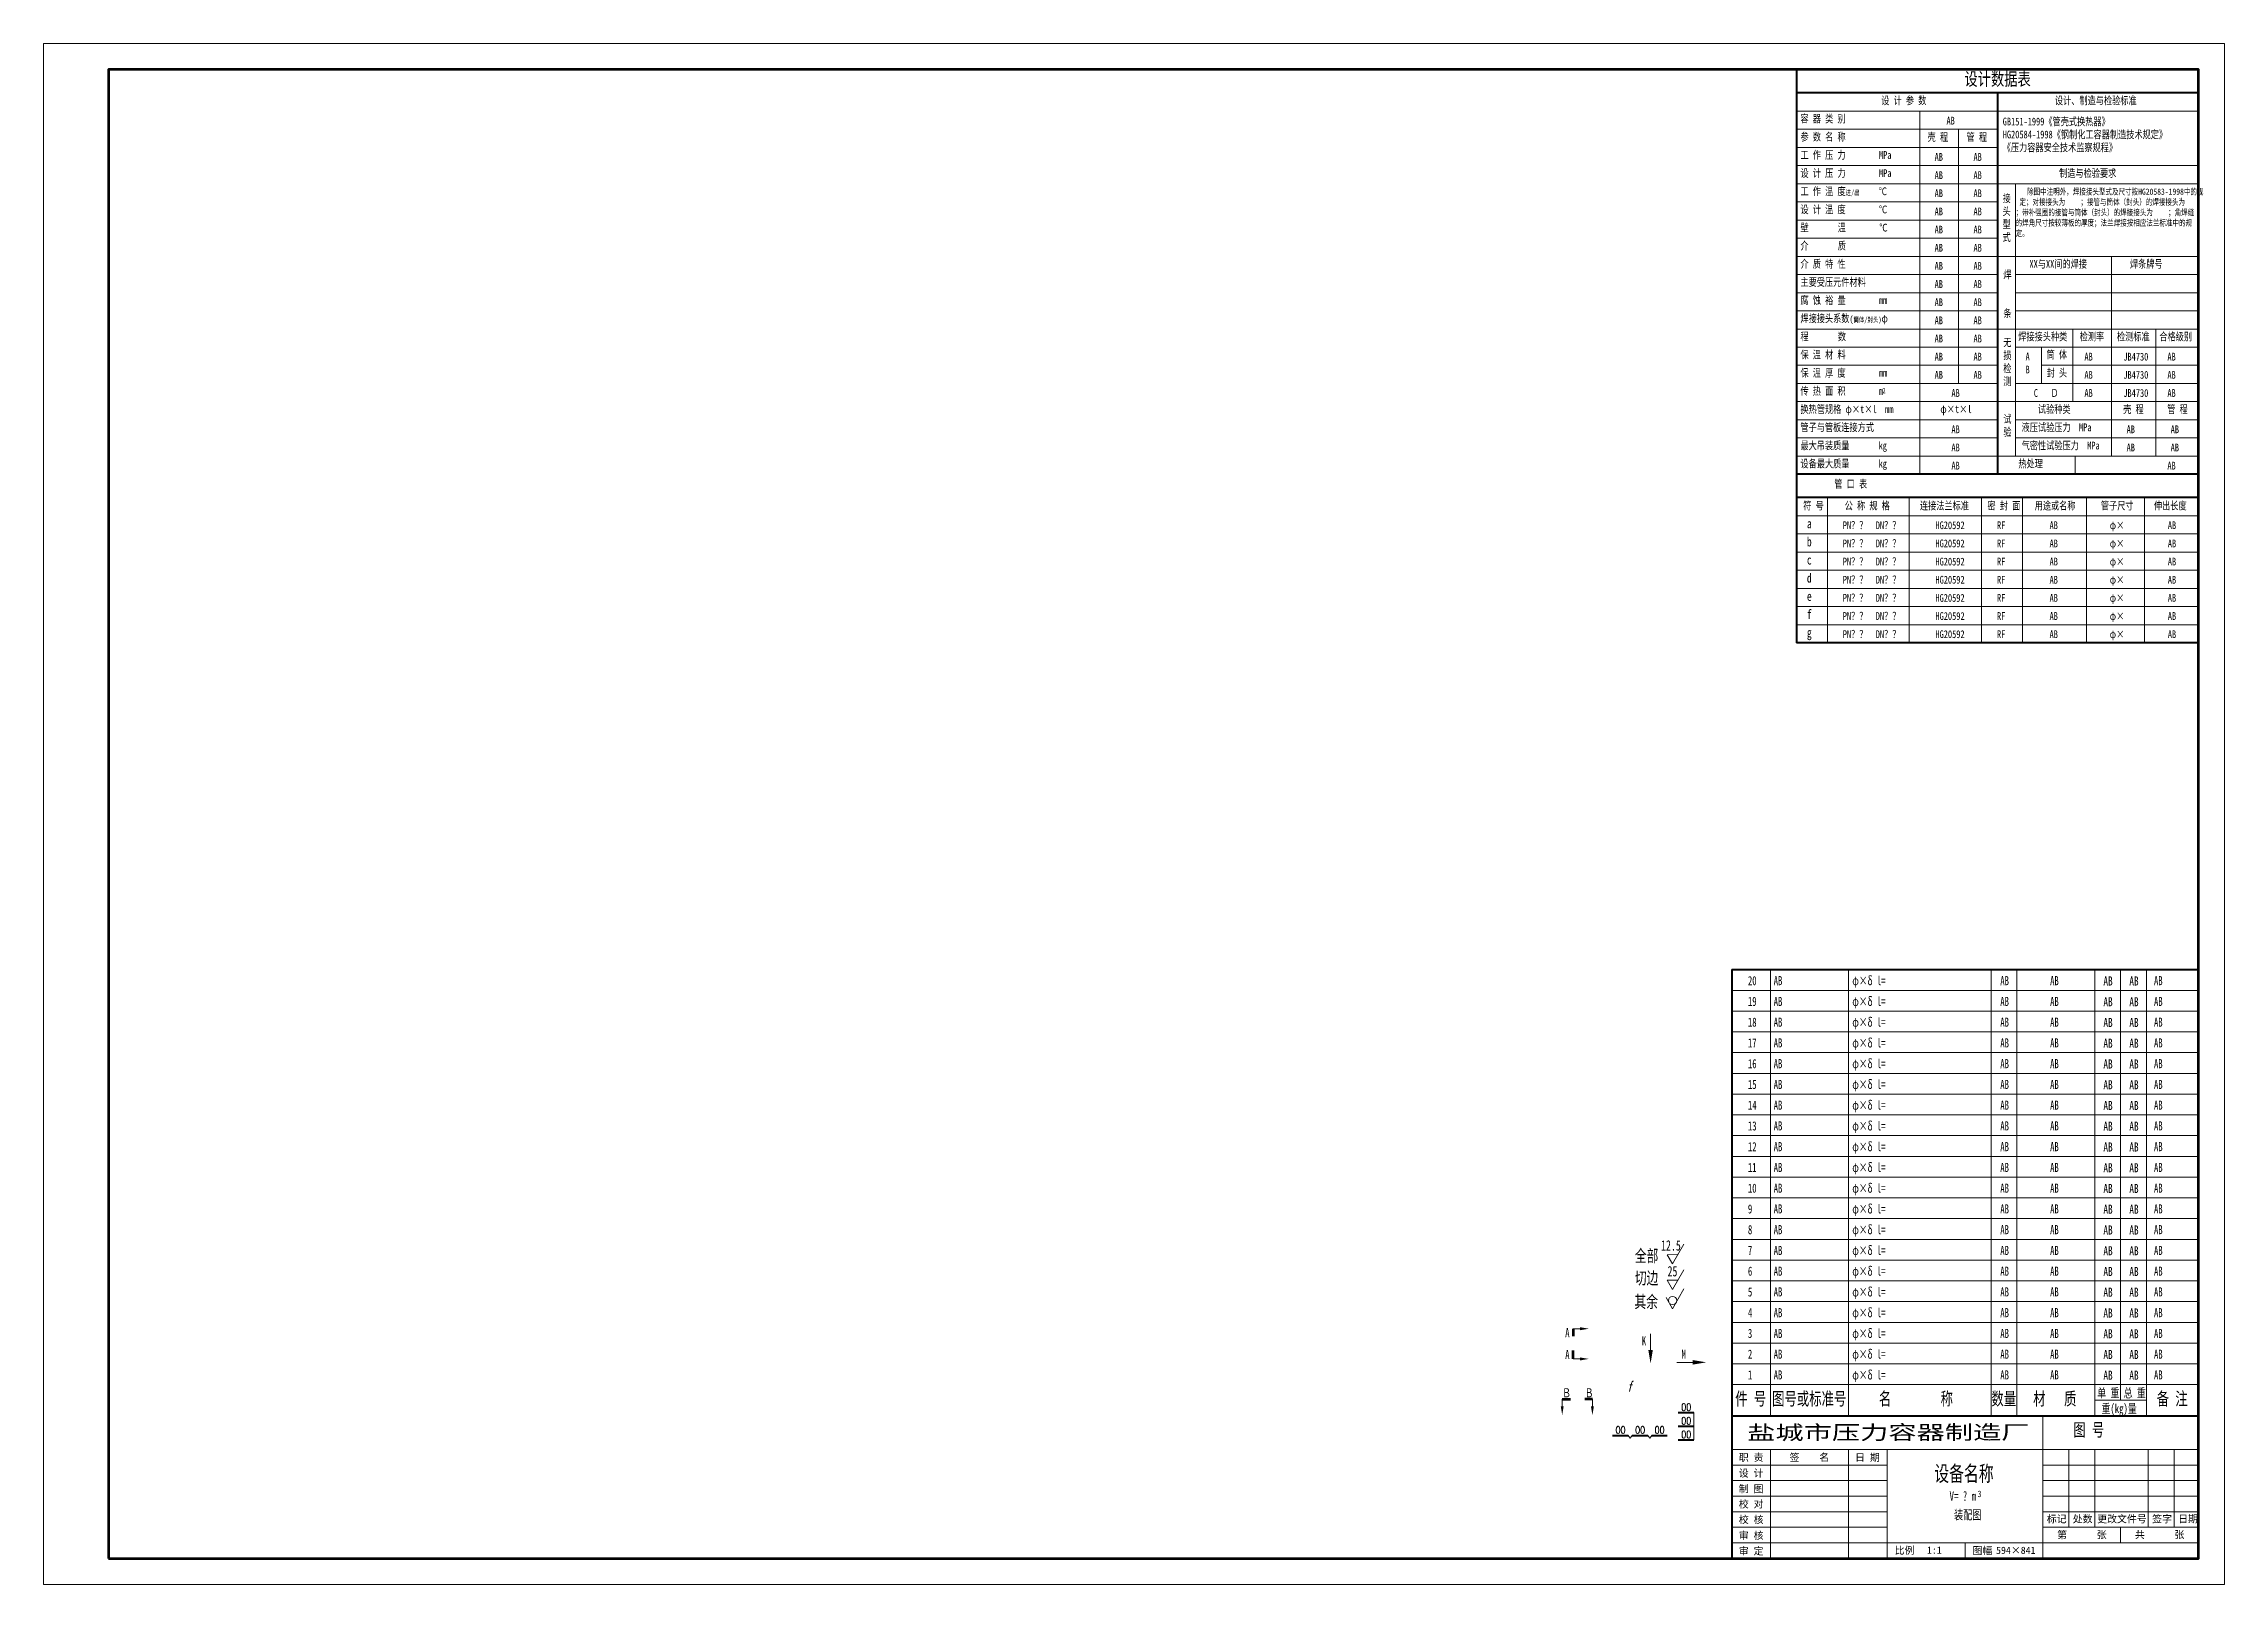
# Model space of a CAD drawing. Extents: x 0 to 23518, y -2902 to 4226.
# Drawn here: x 0 to 841, y -2792 to -2198 of the extents above; entities that cross this region are included whole.
import ezdxf
from ezdxf.enums import TextEntityAlignment as Align

# ---------------------------------------------------------------- set-up
doc = ezdxf.new("R2010")
doc.units = 0
doc.header["$LTSCALE"] = 10
for name, color, linetype, lineweight in [('A 粗实线', 1, 'CONTINUOUS', 40), ('B 细实线', 7, 'CONTINUOUS', 18), ('C 文 字', 2, 'CONTINUOUS', 20), ('J 标注尺寸', 2, 'CONTINUOUS', 18)]:
    doc.layers.add(name, color=color, linetype=linetype, lineweight=lineweight)
doc.styles.add('HZTXT', font='SIMFANG.TTF', dxfattribs={"width": 0.75})
doc.styles.add('ITALICT', font='ITALICT.shx', dxfattribs={"width": 0.7})
doc.styles.add('ROMANC', font='romanc', dxfattribs={"width": 0.7, "height": 6})
doc.styles.add('标题中文', font='SIMFANG.TTF', dxfattribs={"width": 0.7})

msp = doc.modelspace()

# ---------------------------------------------------------------- texts
at = {"layer": 'C 文 字'}
for s, height, style, width, p in [('AB', 3.5, 'HZTXT', 0.75, (796.13, -2559.11)), ('AB', 3.5, 'HZTXT', 0.75, (806.13, -2559.11)), ('AB', 3.5, 'HZTXT', 0.75, (796.13, -2567.11)), ('AB', 3.5, 'HZTXT', 0.75, (796.13, -2575.11)), ('AB', 3.5, 'HZTXT', 0.75, (806.13, -2567.11)), ('AB', 3.5, 'HZTXT', 0.75, (806.13, -2575.11)), ('AB', 3.5, 'HZTXT', 0.75, (796.13, -2583.11)), ('AB', 3.5, 'HZTXT', 0.75, (806.13, -2583.11)), ('AB', 3.5, 'HZTXT', 0.75, (796.13, -2591.11)), ('AB', 3.5, 'HZTXT', 0.75, (806.13, -2591.11)), ('AB', 3.5, 'HZTXT', 0.75, (796.13, -2599.11)), ('AB', 3.5, 'HZTXT', 0.75, (806.13, -2599.11)), ('AB', 3.5, 'HZTXT', 0.75, (796.13, -2607.11)), ('AB', 3.5, 'HZTXT', 0.75, (806.13, -2607.11)), ('AB', 3.5, 'HZTXT', 0.75, (796.13, -2615.11)), ('AB', 3.5, 'HZTXT', 0.75, (806.13, -2615.11)), ('AB', 3.5, 'HZTXT', 0.75, (796.13, -2623.11)), ('AB', 3.5, 'HZTXT', 0.75, (806.13, -2623.11)), ('AB', 3.5, 'HZTXT', 0.75, (796.13, -2631.11)), ('AB', 3.5, 'HZTXT', 0.75, (806.13, -2631.11)), ('AB', 3.5, 'HZTXT', 0.75, (796.13, -2639.11)), ('AB', 3.5, 'HZTXT', 0.75, (806.13, -2639.11)), ('AB', 3.5, 'HZTXT', 0.75, (796.13, -2647.11)), ('AB', 3.5, 'HZTXT', 0.75, (806.13, -2647.11)), ('AB', 3.5, 'HZTXT', 0.75, (796.13, -2655.11)), ('AB', 3.5, 'HZTXT', 0.75, (806.13, -2655.11)), ('AB', 3.5, 'HZTXT', 0.75, (796.13, -2663.11)), ('AB', 3.5, 'HZTXT', 0.75, (806.13, -2663.11)), ('AB', 3.5, 'HZTXT', 0.75, (796.13, -2671.11)), ('AB', 3.5, 'HZTXT', 0.75, (806.13, -2671.11)), ('AB', 3.5, 'HZTXT', 0.75, (796.13, -2679.11)), ('AB', 3.5, 'HZTXT', 0.75, (806.13, -2679.11)), ('AB', 3.5, 'HZTXT', 0.75, (796.13, -2687.11)), ('AB', 3.5, 'HZTXT', 0.75, (806.13, -2687.11)), ('AB', 3.5, 'HZTXT', 0.75, (796.13, -2695.11)), ('AB', 3.5, 'HZTXT', 0.75, (806.13, -2695.11)), ('AB', 3.5, 'HZTXT', 0.75, (796.13, -2703.11)), ('AB', 3.5, 'HZTXT', 0.75, (806.13, -2703.11)), ('AB', 3.5, 'HZTXT', 0.75, (796.13, -2711.11)), ('AB', 3.5, 'HZTXT', 0.75, (806.13, -2711.11)), ('00', 2.823, 'ROMANC', 0.8, (633.49, -2723.39)), ('00', 2.823, 'ROMANC', 0.8, (608.14, -2732.22)), ('00', 2.823, 'ROMANC', 0.8, (615.68, -2732.22)), ('00', 2.823, 'ROMANC', 0.8, (623.21, -2732.22)), ('00', 2.823, 'ROMANC', 0.8, (633.49, -2728.66)), ('00', 2.823, 'ROMANC', 0.8, (633.49, -2733.93))]:
    msp.add_text(s, height=height, dxfattribs=dict(at, style=style, width=width)).set_placement(p, align=Align.MIDDLE)
at = {"layer": 'C 文 字', "style": 'HZTXT', "width": 0.7}
for s, p in [('全部', (613.67, -2665.07)), ('切边', (613.66, -2673.65)), ('其余', (613.52, -2682.76))]:
    msp.add_text(s, height=4.73, dxfattribs=at).set_placement(p, align=Align.MIDDLE_LEFT)
for s, p in [('12.5', (631.38, -2664.26)), ('25', (630.06, -2674.2))]:
    msp.add_text(s, height=4, dxfattribs=at).set_placement(p, align=Align.BOTTOM_RIGHT)
at = {"layer": 'C 文 字', "style": 'ITALICT', "width": 0.8}
msp.add_text('f', height=4, dxfattribs=at).set_placement((610.92, -2717.42))
at = {"layer": 'C 文 字', "style": '标题中文', "oblique": 0.5, "width": 1.430365}
msp.add_text('盐城市压力容器制造厂', height=5.5, rotation=0.09587, dxfattribs=at).set_placement((656.97, -2735.97), (765.84, -2735.79), align=Align.FIT)
at = {"layer": 'C 文 字', "style": '标题中文', "oblique": 0.5}
msp.add_text('职 责', height=2.8, rotation=0.09587, dxfattribs=at).set_placement((658.49, -2742.79), align=Align.MIDDLE_CENTER)
for s, p in [('签    名', (680.94, -2742.69)), ('日 期', (703.33, -2742.75)), ('设 计', (658.49, -2748.79)), ('制 图', (658.49, -2754.79)), ('校 对', (658.49, -2760.69)), ('校 核', (658.49, -2766.69)), ('标记', (776.33, -2766.42)), ('处数', (786.33, -2766.42)), ('更改文件号', (801.49, -2766.42)), ('签字', (816.97, -2766.42)), ('日期', (826.97, -2766.42)), ('审 核', (658.49, -2772.79)), ('第      张', (786.03, -2772.52)), ('共      张', (816.03, -2772.52)), ('审 定', (658.49, -2778.79)), ('比例', (717.66, -2778.54)), ('1:1', (729.15, -2778.54)), ('图幅', (747.66, -2778.63)), ('594×841', (760.55, -2778.63))]:
    msp.add_text(s, height=2.8, rotation=0.09587, dxfattribs=at).set_placement(p, align=Align.MIDDLE)
at = {"layer": 'C 文 字', "attachment_point": 1, "style": 'HZTXT'}
for s, insert, char_height, width in [('设计数据表', (740.75, -2208.87), 5, 77.5), ('设 计 参 数', (708.66, -2218.17), 3, 48), ('设计、制造与检验标准', (775.65, -2218.17), 3, 48), ('容 器 类 别', (677.51, -2225.17), 3, 48), ('AB', (733.83, -2225.93), 3, 48), ('GB151-1999《管壳式换热器》\\PHG20584-1998《钢制化工容器制造技术规定》\\P《压力容器安全技术监察规程》', (755.52, -2226.27), 3, 77.5), ('参 数 名 称', (677.51, -2232.17), 3, 48), ('壳 程', (726.56, -2232.25), 3, 48), ('管 程', (741.56, -2232.25), 3, 48), ('工 作 压 力        MPa', (677.51, -2239.17), 3, 48), ('AB', (729.25, -2239.93), 3, 48), ('AB', (744.25, -2239.93), 3, 48), ('设 计 压 力        MPa', (677.51, -2246.17), 3, 48), ('工 作 温 度{\\H0.6667x;进/出      }℃', (677.51, -2253.17), 3, 48), ('AB', (729.25, -2246.93), 3, 48), ('AB', (744.25, -2246.93), 3, 48), ('   除图中注明外，焊接接头型式及尺寸按HG20583-1998中的规\\P 定；对接接头为    ；接管与筒体（封头）的焊接接头为    ；带补强圈的接管与筒体（封头）的焊接接头为    ；角焊缝的焊角尺寸按较薄板的厚度；法兰焊接按相应法兰标准中的规定。', (760.5, -2253.6), 2.4, 70.5), (' 制造与检验要求', (775.65, -2246.17), 3, 48), ('设 计 温 度        ℃', (677.51, -2260.17), 3, 48), ('AB', (729.25, -2253.93), 3, 48), ('AB', (729.25, -2260.93), 3, 48), ('AB', (744.25, -2253.93), 3, 48), ('AB', (744.25, -2260.93), 3, 48), ('接\\P头\\P型\\P式', (755.46, -2255.89), 3, 48), ('壁       温        ℃', (677.51, -2267.17), 3, 48), ('AB', (729.25, -2267.93), 3, 48), ('AB', (744.25, -2267.93), 3, 48), ('介       质', (677.51, -2274.17), 3, 48), ('AB', (729.25, -2274.93), 3, 48), ('AB', (744.25, -2274.93), 3, 48), ('介 质 特 性', (677.51, -2281.17), 3, 48), ('AB', (729.25, -2281.93), 3, 48), ('AB', (744.25, -2281.93), 3, 48), ('焊\\P\\P\\P条', (755.75, -2285.22), 3, 48), ('XX与XX间的焊接', (765.83, -2281.17), 3, 48), ('焊条牌号', (804.6, -2281.17), 3, 48), ('腐 蚀 裕 量        mm', (677.51, -2295.17), 3, 48), ('主要受压元件材料', (677.51, -2288.17), 3, 48), ('AB', (729.25, -2288.93), 3, 48), ('AB', (729.25, -2295.93), 3, 48), ('AB', (744.25, -2288.93), 3, 48), ('AB', (744.25, -2295.93), 3, 48), ('焊接接头系数{\\H0.8333x;(\\H0.8x;筒体/封头)}φ{\\H0.8333x;        } ', (677.51, -2302.17), 3, 48), ('AB', (729.25, -2302.93), 3, 48), ('AB', (744.25, -2302.93), 3, 48), ('程       数 ', (677.51, -2309.17), 3, 48), ('AB', (729.25, -2309.93), 3, 48), ('AB', (744.25, -2309.93), 3, 48), ('无\\P损\\P检\\P测', (755.75, -2311.44), 3, 48), ('焊接接头种类', (761.5, -2309.17), 3, 48), ('检测率', (785.19, -2309.17), 3, 48), ('检测标准', (799.56, -2309.17), 3, 48), ('合格级别', (815.94, -2309.17), 3, 48), ('保 温 材 料', (677.51, -2316.17), 3, 48), ('AB', (729.25, -2316.93), 3, 48), ('AB', (744.25, -2316.93), 3, 48), ('A\\PB', (764.32, -2316.89), 3, 48), ('筒 体', (772.44, -2316.17), 3, 48), ('AB', (787.03, -2316.93), 3, 48), ('JB4730', (802.03, -2316.93), 3, 48), ('AB', (819.03, -2316.93), 3, 48), ('保 温 厚 度        mm', (677.51, -2323.17), 3, 48), ('AB', (729.25, -2323.93), 3, 48), ('AB', (744.25, -2323.93), 3, 48), ('封 头', (772.44, -2323.17), 3, 48), ('AB', (787.03, -2323.93), 3, 48), ('JB4730', (802.03, -2323.93), 3, 48), ('AB', (819.03, -2323.93), 3, 48), ('传 热 面 积        m ', (677.51, -2330.17), 3, 48), ('换热管规格 φ×t×l  mm', (677.51, -2337.17), 3, 48), ('2', (709.15, -2330.52), 2, 48), (' φ×t×l   ', (729.85, -2337.17), 3, 48), ('AB', (735.74, -2330.93), 3, 48), ('C   Ｄ', (767.5, -2330.93), 3, 48), ('试验种类', (769.09, -2337.17), 3, 48), ('AB', (787.03, -2330.93), 3, 48), ('壳 程 ', (801.97, -2337.17), 3, 48), ('JB4730', (802.03, -2330.93), 3, 48), ('管 程 ', (818.93, -2337.17), 3, 48), ('AB', (819.03, -2330.93), 3, 48), ('管子与管板连接方式', (677.51, -2344.17), 3, 48), ('AB', (735.74, -2344.93), 3, 48), ('试\\P验', (755.75, -2340.96), 3, 48), ('液压试验压力  MPa', (762.81, -2344.17), 3, 48), ('AB', (803.29, -2344.93), 3, 48), ('AB', (820.29, -2344.93), 3, 48), ('最大吊装质量       kg', (677.51, -2351.17), 3, 48), ('AB', (735.74, -2351.93), 3, 48), ('气密性试验压力  MPa', (762.81, -2351.17), 3, 48), ('AB', (803.29, -2351.93), 3, 48), ('AB', (820.29, -2351.93), 3, 48), ('设备最大质量       kg', (677.51, -2358.17), 3, 48), ('AB', (735.74, -2358.93), 3, 48), ('热处理', (761.55, -2358.17), 3, 48), ('AB', (819.03, -2358.93), 3, 48), ('管 口 表', (690.58, -2365.99), 3, 48), (' 符 号', (676.97, -2374.38), 3, 48), ('公 称 规 格', (694.58, -2374.38), 3, 48), ('连接法兰标准', (723.58, -2374.38), 3, 48), ('密 封 面', (749.64, -2374.38), 3, 48), ('用途或名称', (767.84, -2374.38), 3, 48), ('管子尺寸', (793.38, -2374.38), 3, 48), ('伸出长度', (813.84, -2374.38), 3, 48), ('a', (680.01, -2380.96), 3.6, 57.6), ('b', (680.01, -2387.96), 3.6, 57.6), ('PN？？  DN？？', (693.83, -2381.92), 3, 48), ('HG20592', (729.57, -2381.92), 3, 48), ('RF', (753.31, -2381.92), 3, 48), ('AB', (773.58, -2381.92), 3, 48), ('φ×', (796.79, -2381.92), 3, 48), ('AB', (819.19, -2381.92), 3, 48), ('c', (680.01, -2394.96), 3.6, 57.6), ('PN？？  DN？？', (693.83, -2388.92), 3, 48), ('PN？？  DN？？', (693.83, -2395.92), 3, 48), ('HG20592', (729.57, -2388.92), 3, 48), ('HG20592', (729.57, -2395.92), 3, 48), ('RF', (753.31, -2388.92), 3, 48), ('RF', (753.31, -2395.92), 3, 48), ('AB', (773.58, -2388.92), 3, 48), ('AB', (773.58, -2395.92), 3, 48), ('φ×', (796.79, -2388.92), 3, 48), ('φ×', (796.79, -2395.92), 3, 48), ('AB', (819.19, -2388.92), 3, 48), ('AB', (819.19, -2395.92), 3, 48), ('d ', (680.01, -2401.96), 3.6, 57.6), ('PN？？  DN？？', (693.83, -2402.92), 3, 48), ('HG20592', (729.57, -2402.92), 3, 48), ('RF', (753.31, -2402.92), 3, 48), ('AB', (773.58, -2402.92), 3, 48), ('φ×', (796.79, -2402.92), 3, 48), ('AB', (819.19, -2402.92), 3, 48), ('e', (680.01, -2408.96), 3.6, 57.6), ('PN？？  DN？？', (693.83, -2409.92), 3, 48), ('HG20592', (729.57, -2409.92), 3, 48), ('RF', (753.31, -2409.92), 3, 48), ('AB', (773.58, -2409.92), 3, 48), ('φ×', (796.79, -2409.92), 3, 48), ('AB', (819.19, -2409.92), 3, 48), ('f', (680.01, -2415.96), 3.6, 57.6), ('PN？？  DN？？', (693.83, -2416.92), 3, 48), ('HG20592', (729.57, -2416.92), 3, 48), ('RF', (753.31, -2416.92), 3, 48), ('AB', (773.58, -2416.92), 3, 48), ('φ×', (796.79, -2416.92), 3, 48), ('AB', (819.19, -2416.92), 3, 48), ('g', (680.01, -2422.96), 3.6, 57.6), ('PN？？  DN？？', (693.83, -2423.92), 3, 48), ('HG20592', (729.57, -2423.92), 3, 48), ('RF', (753.31, -2423.92), 3, 48), ('AB', (773.58, -2423.92), 3, 48), ('φ×', (796.79, -2423.92), 3, 48), ('AB', (819.19, -2423.92), 3, 48)]:
    msp.add_mtext(s, dxfattribs=dict(at, insert=insert, char_height=char_height, width=width))
at = {"layer": 'J 标注尺寸', "style": '标题中文', "width": 0.7}
for s, height, p in [('20', 3.5, (657.26, -2560.74)), ('AB', 3.5, (667.2, -2560.74)), ('φ×δ l=', 3.5, (697.5, -2560.74)), ('φ×δ l=', 3.5, (697.5, -2568.74)), ('AB', 3.5, (754.58, -2560.74)), ('AB', 3.5, (773.8, -2560.74)), ('AB', 3.5, (813.85, -2560.74)), ('19', 3.5, (657.26, -2568.74)), ('18', 3.5, (657.26, -2576.74)), ('AB', 3.5, (667.2, -2568.74)), ('AB', 3.5, (667.2, -2576.74)), ('φ×δ l=', 3.5, (697.5, -2576.74)), ('AB', 3.5, (754.58, -2568.74)), ('AB', 3.5, (754.58, -2576.74)), ('AB', 3.5, (773.8, -2568.74)), ('AB', 3.5, (773.8, -2576.74)), ('AB', 3.5, (813.85, -2568.74)), ('AB', 3.5, (813.85, -2576.74)), ('17', 3.5, (657.26, -2584.74)), ('AB', 3.5, (667.2, -2584.74)), ('φ×δ l=', 3.5, (697.5, -2584.74)), ('AB', 3.5, (754.58, -2584.74)), ('AB', 3.5, (773.8, -2584.74)), ('AB', 3.5, (813.85, -2584.74)), ('16', 3.5, (657.26, -2592.74)), ('AB', 3.5, (667.2, -2592.74)), ('φ×δ l=', 3.5, (697.5, -2592.74)), ('AB', 3.5, (754.58, -2592.74)), ('AB', 3.5, (773.8, -2592.74)), ('AB', 3.5, (813.85, -2592.74)), ('15', 3.5, (657.26, -2600.74)), ('AB', 3.5, (667.2, -2600.74)), ('φ×δ l=', 3.5, (697.5, -2600.74)), ('AB', 3.5, (754.58, -2600.74)), ('AB', 3.5, (773.8, -2600.74)), ('AB', 3.5, (813.85, -2600.74)), ('14', 3.5, (657.26, -2608.74)), ('AB', 3.5, (667.2, -2608.74)), ('φ×δ l=', 3.5, (697.5, -2608.74)), ('AB', 3.5, (754.58, -2608.74)), ('AB', 3.5, (773.8, -2608.74)), ('AB', 3.5, (813.85, -2608.74)), ('13', 3.5, (657.26, -2616.74)), ('AB', 3.5, (667.2, -2616.74)), ('φ×δ l=', 3.5, (697.5, -2616.74)), ('AB', 3.5, (754.58, -2616.74)), ('AB', 3.5, (773.8, -2616.74)), ('AB', 3.5, (813.85, -2616.74)), ('12', 3.5, (657.26, -2624.74)), ('AB', 3.5, (667.2, -2624.74)), ('φ×δ l=', 3.5, (697.5, -2624.74)), ('AB', 3.5, (754.58, -2624.74)), ('AB', 3.5, (773.8, -2624.74)), ('AB', 3.5, (813.85, -2624.74)), ('11', 3.5, (657.26, -2632.74)), ('AB', 3.5, (667.2, -2632.74)), ('φ×δ l=', 3.5, (697.5, -2632.74)), ('AB', 3.5, (754.58, -2632.74)), ('AB', 3.5, (773.8, -2632.74)), ('AB', 3.5, (813.85, -2632.74)), ('10', 3.5, (657.26, -2640.74)), ('AB', 3.5, (667.2, -2640.74)), ('φ×δ l=', 3.5, (697.5, -2640.74)), ('AB', 3.5, (754.58, -2640.74)), ('AB', 3.5, (773.8, -2640.74)), ('AB', 3.5, (813.85, -2640.74)), ('9', 3.5, (657.26, -2648.74)), ('AB', 3.5, (667.2, -2648.74)), ('φ×δ l=', 3.5, (697.5, -2648.74)), ('AB', 3.5, (754.58, -2648.74)), ('AB', 3.5, (773.8, -2648.74)), ('AB', 3.5, (813.85, -2648.74)), ('8', 3.5, (657.26, -2656.74)), ('AB', 3.5, (667.2, -2656.74)), ('φ×δ l=', 3.5, (697.5, -2656.74)), ('AB', 3.5, (754.58, -2656.74)), ('AB', 3.5, (773.8, -2656.74)), ('AB', 3.5, (813.85, -2656.74)), ('7', 3.5, (657.26, -2664.74)), ('AB', 3.5, (667.2, -2664.74)), ('φ×δ l=', 3.5, (697.5, -2664.74)), ('AB', 3.5, (754.58, -2664.74)), ('AB', 3.5, (773.8, -2664.74)), ('AB', 3.5, (813.85, -2664.74)), ('6', 3.5, (657.26, -2672.74)), ('AB', 3.5, (667.2, -2672.74)), ('φ×δ l=', 3.5, (697.5, -2672.74)), ('AB', 3.5, (754.58, -2672.74)), ('AB', 3.5, (773.8, -2672.74)), ('AB', 3.5, (813.85, -2672.74)), ('5', 3.5, (657.26, -2680.74)), ('AB', 3.5, (667.2, -2680.74)), ('φ×δ l=', 3.5, (697.5, -2680.74)), ('AB', 3.5, (754.58, -2680.74)), ('AB', 3.5, (773.8, -2680.74)), ('AB', 3.5, (813.85, -2680.74)), ('4', 3.5, (657.26, -2688.74)), ('AB', 3.5, (667.2, -2688.74)), ('φ×δ l=', 3.5, (697.5, -2688.74)), ('AB', 3.5, (754.58, -2688.74)), ('AB', 3.5, (773.8, -2688.74)), ('AB', 3.5, (813.85, -2688.74)), ('A', 3.5, (586.79, -2696.46)), ('K', 3.5, (616.33, -2699.62)), ('3', 3.5, (657.26, -2696.74)), ('AB', 3.5, (667.2, -2696.74)), ('φ×δ l=', 3.5, (697.5, -2696.74)), ('AB', 3.5, (754.58, -2696.74)), ('AB', 3.5, (773.8, -2696.74)), ('AB', 3.5, (813.85, -2696.74)), ('A', 3.5, (586.79, -2704.86)), ('M', 3.5, (631.68, -2704.77)), ('2', 3.5, (657.26, -2704.74)), ('AB', 3.5, (667.2, -2704.74)), ('φ×δ l=', 3.5, (697.5, -2704.74)), ('AB', 3.5, (754.58, -2704.74)), ('AB', 3.5, (773.8, -2704.74)), ('AB', 3.5, (813.85, -2704.74)), ('Ｂ', 3.5, (585.6, -2719.62)), ('Ｂ', 3.5, (594.31, -2719.62)), ('1', 3.5, (657.26, -2712.74)), ('AB', 3.5, (667.2, -2712.74)), ('φ×δ l=', 3.5, (697.5, -2712.74)), ('AB', 3.5, (754.58, -2712.74)), ('AB', 3.5, (773.8, -2712.74)), ('单 重', 3.5, (791.99, -2719.69)), ('总 重', 3.5, (802.17, -2719.69)), ('AB', 3.5, (813.85, -2712.74)), ('件 号', 4.998, (652.37, -2722.65)), ('图号或标准号', 4.998, (666.58, -2722.65)), ('名        称', 4.998, (707.75, -2722.65)), ('数量', 4.998, (751.16, -2722.65)), ('材   质', 4.998, (767.26, -2722.65)), ('重(kg)量', 3.5, (793.65, -2725.69)), ('备 注', 4.998, (814.91, -2722.65)), ('图 号', 4.998, (782.75, -2734.65)), ('设备名称', 5.998, (729.11, -2752)), ('V= ? m', 3.599, (735, -2759.52)), ('3', 2.52, (745.87, -2758.11)), ('装配图', 3.599, (736.74, -2766.69))]:
    msp.add_text(s, height=height, dxfattribs=at).set_placement(p)

# ---------------------------------------------------------------- linework, layer by layer
at = {"layer": 'A 粗实线'}
for p, q in [((676, -2207.74), (676, -2428.75)), ((831, -2216.76), (676, -2216.76)), ((753.5, -2216.76), (753.5, -2363.76)), ((831, -2363.76), (676, -2363.76)), ((831, -2372.75), (676, -2372.75)), ((831, -2428.75), (676, -2428.75)), ((651, -2554.74), (831, -2554.74)), ((651, -2554.74), (651, -2726.74)), ((630.41, -2725.51), (636.43, -2725.51)), ((630.41, -2730.78), (636.43, -2730.78)), ((651, -2726.74), (831, -2726.74)), ((605.07, -2734.34), (611.08, -2734.34)), ((612.6, -2734.34), (618.62, -2734.34)), ((620.14, -2734.34), (626.16, -2734.34)), ((630.41, -2736.04), (636.43, -2736.04))]:
    msp.add_line(p, q, dxfattribs=at)
at = {"layer": 'A 粗实线', "lineweight": 80}
for p, q in [((589.82, -2693.18), (589.82, -2696.1)), ((589.82, -2704.82), (589.82, -2701.58)), ((585.64, -2720.37), (588.89, -2720.37)), ((597.28, -2720.37), (594.36, -2720.37))]:
    msp.add_line(p, q, dxfattribs=at)
at = {"layer": 'A 粗实线', "color": 1}
msp.add_line((651, -2726.74), (651, -2781.74), dxfattribs=at)
at = {"layer": 'A 粗实线', "color": 5, "lineweight": 120}
msp.add_lwpolyline([(25, -2781.74), (831, -2781.74), (831, -2207.74), (25, -2207.74)], close=True, dxfattribs=at)
at = {"layer": 'B 细实线'}
for p, q in [((831, -2223.76), (676, -2223.76)), ((723.5, -2223.76), (723.5, -2363.76)), ((753.5, -2230.76), (676, -2230.76)), ((738.5, -2230.76), (738.5, -2328.76)), ((753.5, -2237.76), (676, -2237.76)), ((831, -2244.76), (676, -2244.76)), ((831, -2251.76), (676, -2251.76)), ((760.5, -2251.76), (760.5, -2356.76)), ((753.5, -2258.76), (676, -2258.76)), ((753.5, -2265.76), (676, -2265.76)), ((753.5, -2272.76), (676, -2272.76)), ((831, -2279.76), (676, -2279.76)), ((753.5, -2286.76), (676, -2286.76)), ((831, -2286.76), (760.5, -2286.76)), ((797.5, -2279.76), (797.5, -2356.76)), ((753.5, -2293.76), (676, -2293.76)), ((831, -2293.76), (760.5, -2293.76)), ((753.5, -2300.76), (676, -2300.76)), ((831, -2300.76), (760.5, -2300.76)), ((760.5, -2307.76), (676, -2307.76)), ((831, -2307.76), (760.5, -2307.76)), ((831, -2307.76), (760.5, -2307.76)), ((782.5, -2307.76), (782.5, -2335.76)), ((814.5, -2307.76), (814.5, -2356.76)), ((753.5, -2314.76), (676, -2314.76)), ((831, -2314.76), (760.5, -2314.76)), ((770.5, -2314.76), (770.5, -2328.76)), ((753.5, -2321.76), (676, -2321.76)), ((753.5, -2328.76), (676, -2328.76)), ((831, -2328.76), (760.5, -2328.76)), ((831, -2321.76), (770.5, -2321.76)), ((831, -2335.76), (676, -2335.76)), ((753.5, -2342.76), (676, -2342.76)), ((831, -2342.76), (760.5, -2342.76)), ((753.5, -2349.76), (676, -2349.76)), ((831, -2349.76), (760.5, -2349.76)), ((831, -2349.76), (760.5, -2349.76)), ((831, -2356.76), (676, -2356.76)), ((783.47, -2356.76), (783.47, -2363.76)), ((831, -2379.75), (676, -2379.75)), ((688, -2372.75), (688, -2428.75)), ((719.4, -2372.75), (719.4, -2428.75)), ((747.34, -2372.75), (747.34, -2428.75)), ((763.14, -2372.75), (763.14, -2428.75)), ((787.87, -2372.75), (787.87, -2428.75)), ((810.2, -2372.75), (810.2, -2428.75)), ((831, -2386.75), (676, -2386.75)), ((831, -2393.75), (676, -2393.75)), ((831, -2400.75), (676, -2400.75)), ((831, -2407.75), (676, -2407.75)), ((831, -2414.75), (676, -2414.75)), ((831, -2421.75), (676, -2421.75)), ((666, -2726.74), (666, -2554.74)), ((696, -2726.74), (696, -2554.74)), ((751, -2726.74), (751, -2554.74)), ((761, -2726.74), (761, -2554.74)), ((791, -2726.74), (791, -2554.74)), ((801, -2720.74), (801, -2554.74)), ((811, -2726.74), (811, -2554.74)), ((651, -2562.74), (831, -2562.74)), ((651, -2570.74), (831, -2570.74)), ((651, -2578.74), (831, -2578.74)), ((651, -2586.74), (831, -2586.74)), ((651, -2594.74), (831, -2594.74)), ((651, -2602.74), (831, -2602.74)), ((651, -2610.74), (831, -2610.74)), ((651, -2618.74), (831, -2618.74)), ((651, -2626.74), (831, -2626.74)), ((651, -2634.74), (831, -2634.74)), ((651, -2642.74), (831, -2642.74)), ((651, -2650.74), (831, -2650.74)), ((626.06, -2664.63), (630.14, -2664.62)), ((628.18, -2668.15), (626.06, -2664.63)), ((628.18, -2668.15), (632.5, -2660.57)), ((651, -2658.74), (831, -2658.74)), ((628.18, -2678.01), (632.5, -2670.43)), ((651, -2666.74), (831, -2666.74)), ((626.06, -2674.49), (630.14, -2674.48)), ((628.18, -2678.01), (626.06, -2674.49)), ((651, -2674.74), (831, -2674.74)), ((651, -2682.74), (831, -2682.74)), ((651, -2690.74), (831, -2690.74)), ((589.82, -2693.18), (592.55, -2693.18)), ((619.72, -2695.16), (619.72, -2701.32)), ((651, -2698.74), (831, -2698.74)), ((589.82, -2704.82), (592.55, -2704.82)), ((629.78, -2706.14), (635.94, -2706.14)), ((651, -2706.74), (831, -2706.74)), ((651, -2714.74), (831, -2714.74)), ((585.64, -2720.37), (585.64, -2723.09)), ((597.28, -2720.37), (597.28, -2723.09)), ((791, -2720.74), (811, -2720.74)), ((636.43, -2730.78), (636.43, -2725.51)), ((636.43, -2736.04), (636.43, -2730.78)), ((771, -2726.74), (771, -2781.74)), ((611.08, -2734.34), (611.84, -2735.4)), ((612.6, -2734.34), (611.84, -2735.4)), ((618.62, -2734.34), (619.38, -2735.4)), ((620.14, -2734.34), (619.38, -2735.4)), ((651, -2739.74), (831, -2739.74)), ((666, -2739.74), (666, -2781.74)), ((696, -2739.74), (696, -2781.74)), ((711, -2739.74), (711, -2781.74)), ((781, -2739.74), (781, -2769.74)), ((791, -2739.74), (791, -2769.74)), ((811.65, -2739.74), (811.65, -2769.74)), ((821.65, -2739.74), (821.65, -2769.74)), ((651, -2745.74), (711, -2745.74)), ((771, -2745.74), (831, -2745.74)), ((651, -2751.74), (711, -2751.74)), ((651, -2757.74), (711, -2757.74)), ((771, -2751.74), (831, -2751.74)), ((771, -2757.74), (831, -2757.74)), ((651, -2763.74), (711, -2763.74)), ((771, -2763.74), (831, -2763.74)), ((651, -2769.74), (711, -2769.74)), ((771, -2769.74), (831, -2769.74)), ((801, -2775.74), (801, -2769.74)), ((651, -2775.74), (831, -2775.74)), ((741, -2775.74), (741, -2781.74))]:
    msp.add_line(p, q, dxfattribs=at)
msp.add_lwpolyline([(0, -2791.74), (841, -2791.74), (841, -2197.74), (0, -2197.74)], close=True, dxfattribs=at)
msp.add_lwpolyline([(632.6, -2677.86), (628.2, -2685.48), (625.68, -2681.1)], dxfattribs=at)
msp.add_circle((628.2, -2682.29), 1.59, dxfattribs=at)
for points in [[(592.55, -2693.75), (592.55, -2692.62), (595.95, -2693.18)], [(592.55, -2705.39), (592.55, -2704.25), (595.95, -2704.82)], [(618.85, -2701.32), (620.6, -2701.32), (619.72, -2706.57)], [(635.94, -2707.01), (635.94, -2705.26), (641.19, -2706.14)], [(585.08, -2723.09), (586.21, -2723.09), (585.64, -2726.5)], [(596.72, -2723.09), (597.85, -2723.09), (597.28, -2726.5)]]:
    msp.add_solid(points, dxfattribs=at)

msp.set_redraw_order([(e.dxf.handle, doc.entitydb.next_handle()) for e in msp.query("TEXT MTEXT ATTDEF DIMENSION ARC_DIMENSION")])  # texts and dimensions are drawn at this point

doc.saveas('drawing.dxf')
